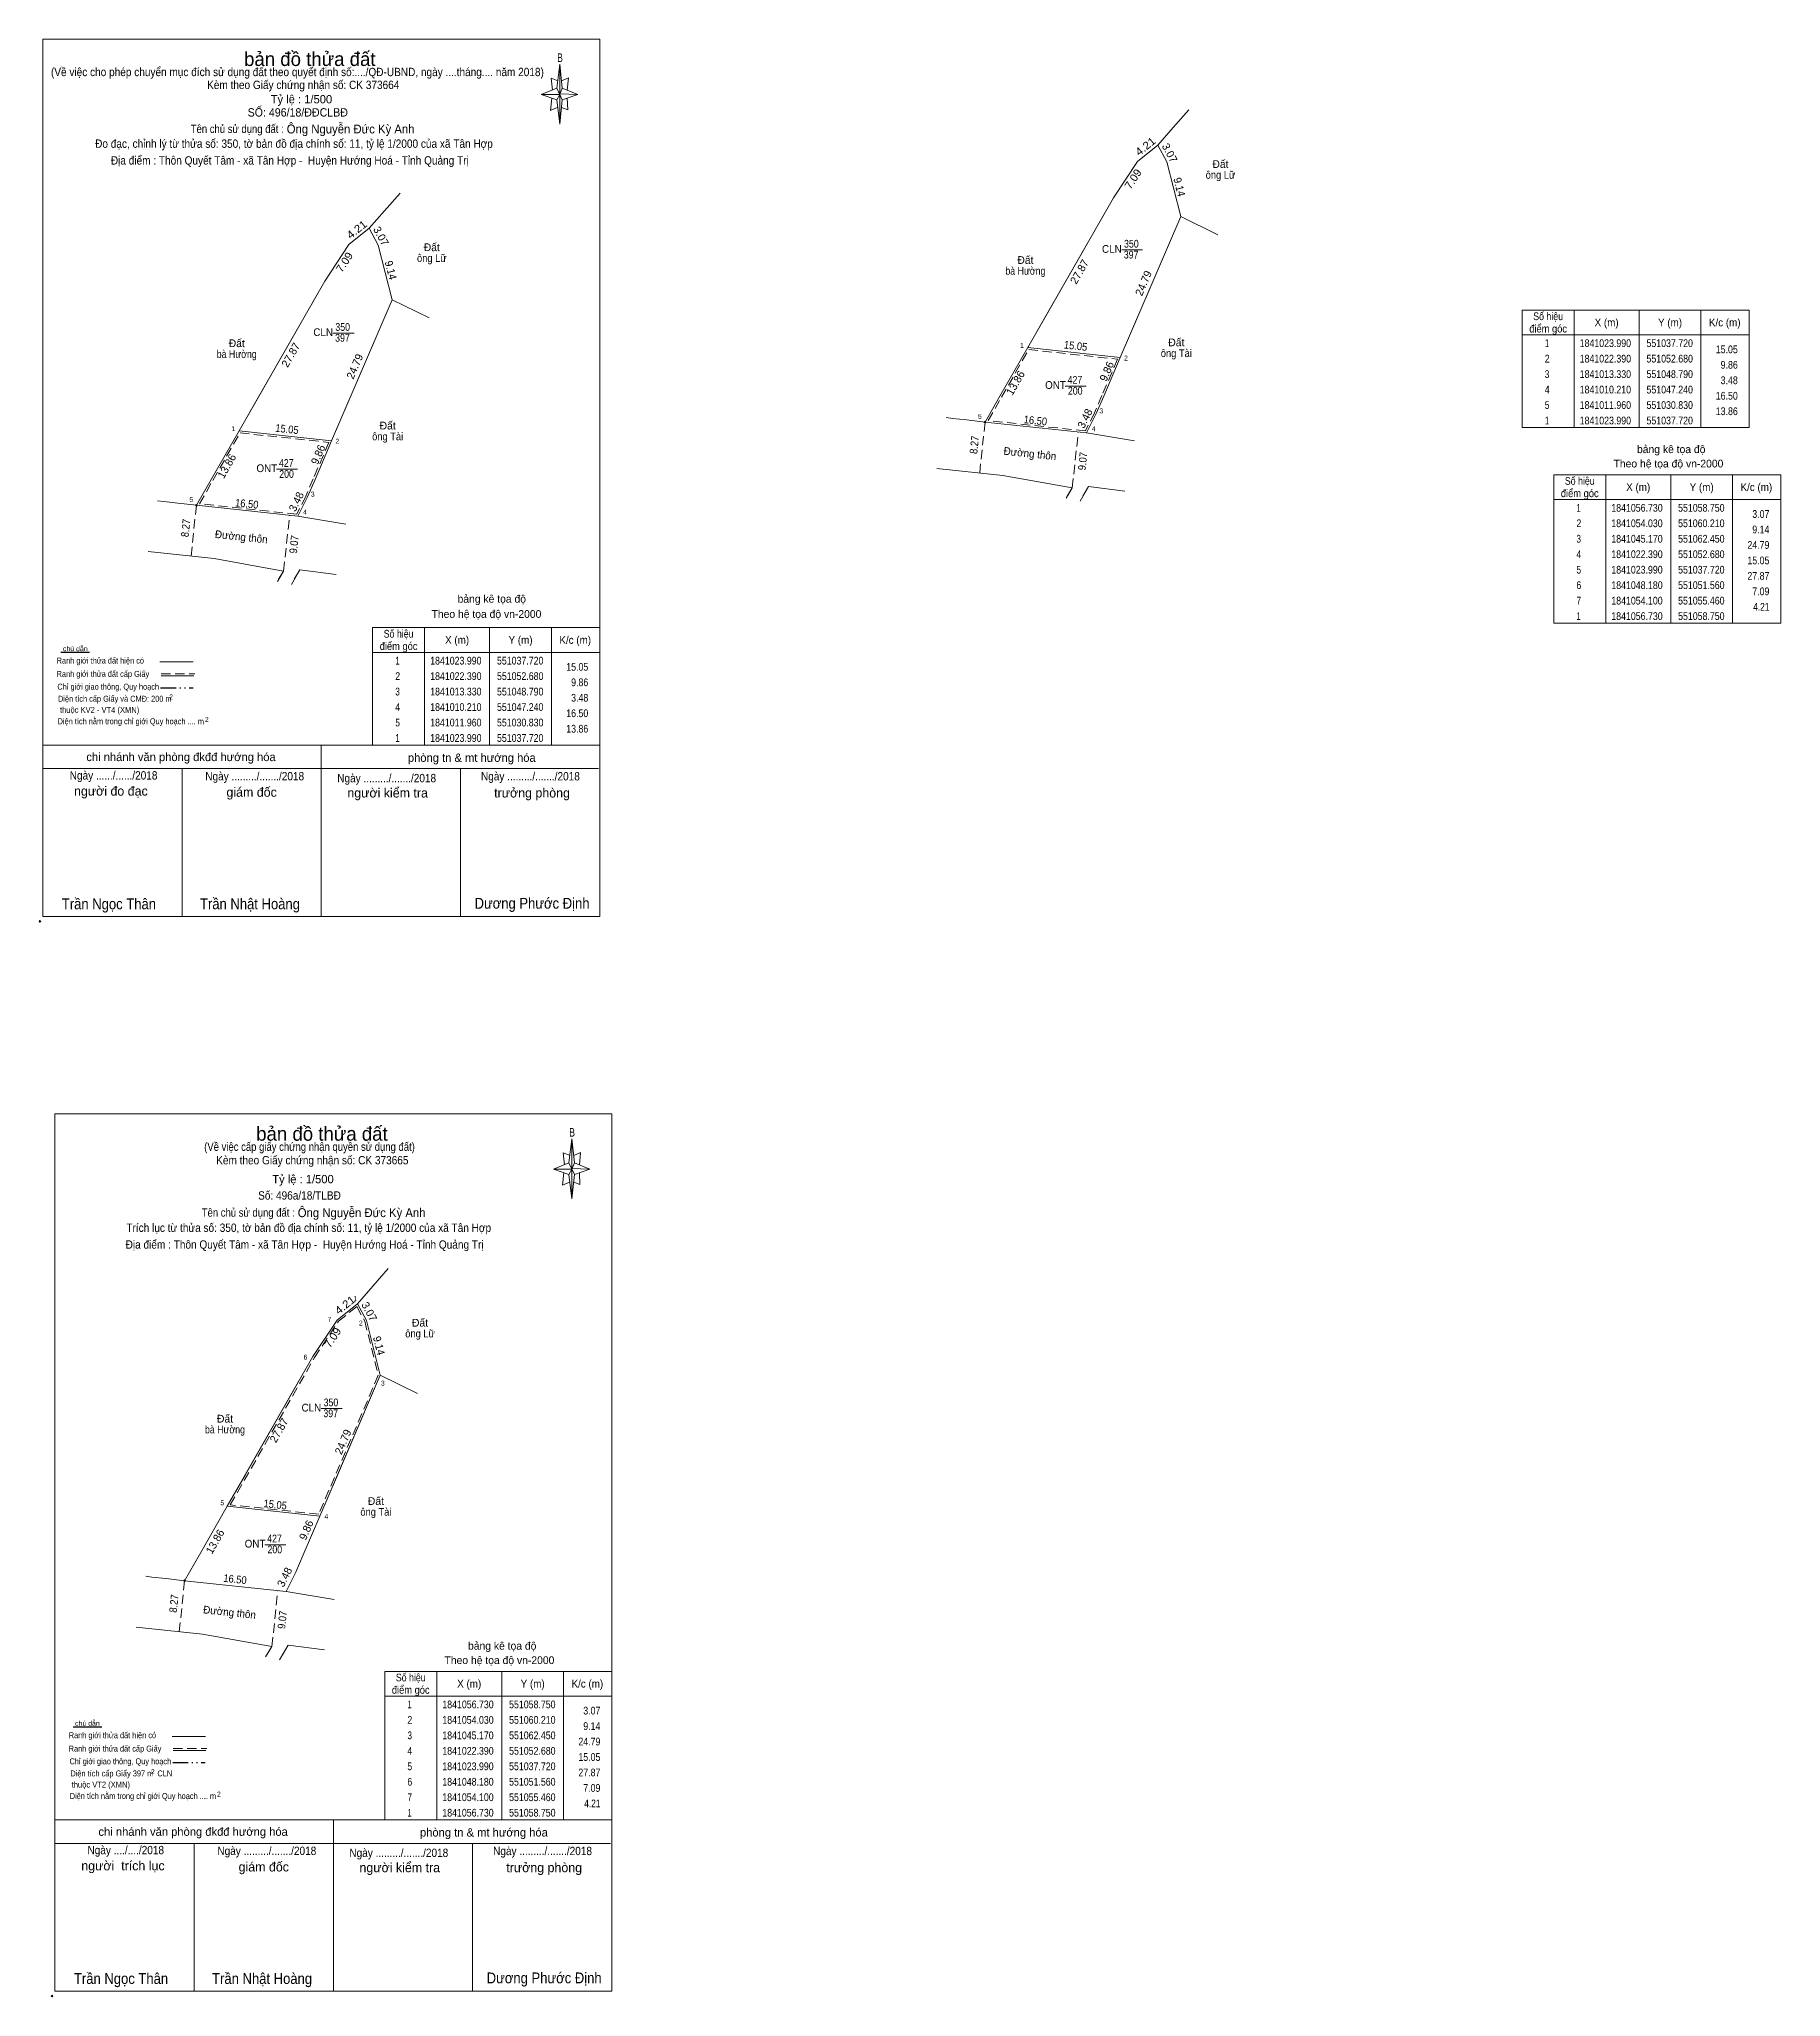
# Model space of a CAD drawing. Header units: metres. Extents: x 550268 to 551159, y 1840749 to 1841074.
# Drawn here: x 550878 to 551159.4, y 1840757.5 to 1841073.9 of the extents above; entities that cross this region are included whole.
import ezdxf
from ezdxf.enums import TextEntityAlignment as Align

# ---------------------------------------------------------------- set-up
doc = ezdxf.new("R2010")
doc.units = ezdxf.units.M
doc.header["$LTSCALE"] = 0.5
doc.header["$PDMODE"] = 32
doc.header["$PDSIZE"] = 0.25
doc.linetypes.add('DASH_DOUBLE_DOT', pattern=[9.2, 5, -1.2, 0.3, -1.2, 0.3, -1.2])
doc.linetypes.add('MEDIUM_DASHED', pattern=[4.5, 3, -1.5])
for name, color, linetype, lineweight in [('1', 7, 'Continuous', 13), ('10', 7, 'Continuous', 13), ('16', 7, 'Continuous', 25), ('23', 7, 'Continuous', 13), ('32', 7, 'Continuous', 13), ('5', 7, 'Continuous', 13), ('63', 7, 'Continuous', 13), ('7', 7, 'Continuous', 13)]:
    doc.layers.add(name, color=color, linetype=linetype, lineweight=lineweight)
doc.layers.add('34', color=7, linetype='Continuous')

msp = doc.modelspace()

# ---------------------------------------------------------------- texts
at = {"layer": '1'}
for s, width, p in [('CLN', 0.95, (551051.315, 1841039.32)), ('397', 0.85, (551054.435, 1841038.4)), ('350', 0.85, (551054.47, 1841040.16)), ('ONT', 0.95, (551042.21, 1841017.33)), ('427', 0.85, (551045.355, 1841018.17)), ('200', 0.85, (551045.4, 1841016.4))]:
    msp.add_text(s, height=1.25, dxfattribs=dict(at, width=width)).set_placement(p, align=Align.CENTER)
at = {"layer": '16', "width": 0.8}
for p in [(550899.28, 1840967.14), (550905.05, 1840963.51), (550896.33, 1840793.45), (550907.01, 1840789.82)]:
    msp.add_text('2', height=0.8, dxfattribs=at).set_placement(p, align=Align.CENTER)
at = {"layer": '34', "width": 0.95}
for p in [(550917.97, 1841058.61), (550919.75, 1840883.47)]:
    msp.add_text('Ông Nguyễn Đức Kỳ Anh', height=1.44, dxfattribs=at).set_placement(p)
at = {"layer": '5'}
for s, height, width, p in [('Tên chủ sử dụng đất :', 1.35, 0.85, (550909.965, 1841058.68)), ('Đo đạc, chỉnh lý từ thửa số: 350, tờ bản đồ địa chính số: 11, tỷ lệ 1/2000 của xã Tân Hợp', 1.35, 0.9, (550919.14, 1841056.29)), ('Địa điểm : Thôn Quyết Tâm - xã Tân Hợp -  Huyện Hướng Hoá - Tỉnh Quảng Trị ', 1.35, 0.9, (550918.695, 1841053.58)), ('chú dẫn', 0.7999, 1.05, (550883.8, 1840974.94)), ('Ranh giới thửa đất hiện có ', 0.96, 0.9, (550888.005, 1840972.94)), ('Ranh giới thửa đất cấp Giấy', 0.96, 0.9, (550888.26, 1840970.79)), ('Chỉ giới giao thông, Quy hoạch', 0.96, 0.9, (550889.12, 1840968.72)), ('Diện tích cấp Giấy và CMĐ: 200 m', 0.96, 0.9, (550890.18, 1840966.77)), ('thuộc KV2 - VT4 (XMN)', 0.96, 0.95, (550887.73, 1840964.97)), ('Diện tích nằm trong chỉ giới Quy hoạch .... m', 0.96, 0.9, (550892.765, 1840963.13)), ('Kèm theo Giấy chứng nhận số: CK 373665', 1.35, 0.9, (550922.105, 1840892)), ('Số: 496a/18/TLBĐ', 1.35, 0.9, (550920.03, 1840886.3)), ('Tên chủ sử dụng đất :', 1.35, 0.85, (550911.745, 1840883.54)), ('Trích lục từ thửa số: 350, tờ bản đồ địa chính số: 11, tỷ lệ 1/2000 của xã Tân Hợp', 1.35, 0.9, (550921.525, 1840881.08)), ('Địa điểm : Thôn Quyết Tâm - xã Tân Hợp -  Huyện Hướng Hoá - Tỉnh Quảng Trị ', 1.35, 0.9, (550921.085, 1840878.37)), ('chú dẫn', 0.7999, 1.05, (550885.76, 1840801.26)), ('Ranh giới thửa đất hiện có ', 0.96, 0.9, (550889.965, 1840799.26)), ('Ranh giới thửa đất cấp Giấy', 0.96, 0.9, (550890.22, 1840797.1)), ('Chỉ giới giao thông, Quy hoạch', 0.96, 0.9, (550891.08, 1840795.04)), ('Diện tích cấp Giấy 397 m  CLN', 0.96, 0.9, (550891.23, 1840793.08)), ('thuộc VT2 (XMN)', 0.96, 0.95, (550887.925, 1840791.28)), ('Diện tích nằm trong chỉ giới Quy hoạch .... m', 0.96, 0.9, (550894.725, 1840789.44))]:
    msp.add_text(s, height=height, dxfattribs=dict(at, width=width)).set_placement(p, align=Align.CENTER)
msp.add_text('Tỷ lệ : 1/500', height=1.35, dxfattribs=at).set_placement((550920.595, 1840888.94), align=Align.CENTER)
at = {"layer": '63'}
for s, rotation, width, p in [('4.21', 38.639, 1.1, (551057.1348, 1841056.0369)), ('7.09', 56.624, 1.05, (551055.2755, 1841050.9112)), ('9.14', 284.188, 0.95, (551061.6322, 1841049.8082)), ('15.05', 353.895, 0.9, (551045.4035, 1841023.6628)), ('16.50', 353.913, 0.9, (551038.9087, 1841011.6007)), ('8.27', 83.958, 0.9, (551029.7123, 1841008.2192)), ('Đường thôn', 353.913, 0.95, (551038.0237, 1841006.2516)), ('9.07', 83.925, 0.9, (551047.2231, 1841005.5789))]:
    msp.add_text(s, height=1.25, rotation=rotation, dxfattribs=dict(at, width=width)).set_placement(p, align=Align.CENTER)
for s, rotation, p in [('3.07', 298.402, (551060.118, 1841055.1673)), ('27.87', 60.225, (551046.6168, 1841035.9546)), ('24.79', 66.786, (551057.0064, 1841034.1637)), ('13.86', 60.199, (551036.2893, 1841017.9844)), ('9.86', 66.763, (551051.0684, 1841019.9134)), ('3.48', 63.582, (551047.5411, 1841012.2719))]:
    msp.add_text(s, height=1.25, rotation=rotation, dxfattribs=at).set_placement(p, align=Align.CENTER)
for s, width, p in [('ông Lữ', 0.9, (551068.87, 1841051.29)), ('bà Hường', 0.85, (551037.345, 1841035.78)), ('Số hiệu', 0.85, (551121.83, 1841028.44)), ('điểm góc', 0.9, (551121.83, 1841026.44)), ('X (m)', 0.95, (551131.28, 1841027.44)), ('Y (m)', 0.95, (551141.535, 1841027.44)), ('K/c (m)', 0.95, (551150.375, 1841027.44)), ('ông Tài', 0.9, (551061.74, 1841022.47)), (' 1', 0.75, (551121.48, 1841024.09)), ('1841023.990', 0.85, (551131.08, 1841024.09)), ('551037.720', 0.85, (551141.48, 1841024.09)), (' 3', 0.8, (551121.475, 1841019.09)), (' 2', 0.85, (551121.485, 1841021.59)), ('1841022.390', 0.85, (551131.08, 1841021.59)), ('1841013.330', 0.85, (551131.08, 1841019.09)), ('551052.680', 0.85, (551141.48, 1841021.59)), ('551048.790', 0.85, (551141.48, 1841019.09)), (' 4', 0.85, (551121.48, 1841016.59)), ('1841010.210', 0.85, (551131.08, 1841016.59)), ('551047.240', 0.85, (551141.48, 1841016.59)), (' 5', 0.8, (551121.485, 1841014.09)), ('1841011.960', 0.85, (551131.08, 1841014.09)), ('551030.830', 0.85, (551141.48, 1841014.09)), (' 1', 0.75, (551121.48, 1841011.59)), ('1841023.990', 0.85, (551131.08, 1841011.59)), ('551037.720', 0.85, (551141.48, 1841011.59)), ('điểm góc', 0.9, (551126.94, 1840999.83)), ('Số hiệu', 0.85, (551126.94, 1841001.83)), ('X (m)', 0.95, (551136.39, 1841000.83)), ('Y (m)', 0.95, (551146.645, 1841000.83)), ('K/c (m)', 0.95, (551155.485, 1841000.83)), (' 1', 0.75, (551126.59, 1840997.48)), ('1841056.730', 0.85, (551136.19, 1840997.48)), ('551058.750', 0.85, (551146.59, 1840997.48)), (' 2', 0.85, (551126.595, 1840994.98)), ('1841054.030', 0.85, (551136.19, 1840994.98)), ('551060.210', 0.85, (551146.59, 1840994.98)), (' 3', 0.8, (551126.585, 1840992.48)), ('1841045.170', 0.85, (551136.19, 1840992.48)), ('551062.450', 0.85, (551146.59, 1840992.48)), (' 4', 0.85, (551126.59, 1840989.98)), (' 5', 0.8, (551126.595, 1840987.48)), ('1841022.390', 0.85, (551136.19, 1840989.98)), ('1841023.990', 0.85, (551136.19, 1840987.48)), ('551052.680', 0.85, (551146.59, 1840989.98)), ('551037.720', 0.85, (551146.59, 1840987.48)), (' 6', 0.85, (551126.595, 1840984.98)), ('1841048.180', 0.85, (551136.19, 1840984.98)), ('551051.560', 0.85, (551146.59, 1840984.98)), (' 7', 0.8, (551126.595, 1840982.48)), ('1841054.100', 0.85, (551136.19, 1840982.48)), ('551055.460', 0.85, (551146.59, 1840982.48)), (' 1', 0.75, (551126.59, 1840979.98)), ('1841056.730', 0.85, (551136.19, 1840979.98)), ('551058.750', 0.85, (551146.59, 1840979.98)), ('điểm góc', 0.9, (550936.05, 1840975.13)), ('Số hiệu', 0.85, (550936.05, 1840977.13)), ('X (m)', 0.95, (550945.5, 1840976.13)), ('Y (m)', 0.95, (550955.755, 1840976.13)), ('K/c (m)', 0.95, (550964.595, 1840976.13)), (' 1', 0.75, (550935.7, 1840972.78)), ('1841023.990', 0.85, (550945.3, 1840972.78)), ('551037.720', 0.85, (550955.7, 1840972.78)), (' 2', 0.85, (550935.705, 1840970.28)), ('1841022.390', 0.85, (550945.3, 1840970.28)), ('551052.680', 0.85, (550955.7, 1840970.28)), (' 4', 0.85, (550935.7, 1840965.28)), (' 3', 0.8, (550935.695, 1840967.78)), ('1841013.330', 0.85, (550945.3, 1840967.78)), ('1841010.210', 0.85, (550945.3, 1840965.28)), ('551048.790', 0.85, (550955.7, 1840967.78)), ('551047.240', 0.85, (550955.7, 1840965.28)), (' 5', 0.8, (550935.705, 1840962.78)), ('1841011.960', 0.85, (550945.3, 1840962.78)), ('551030.830', 0.85, (550955.7, 1840962.78)), (' 1', 0.75, (550935.7, 1840960.28)), ('1841023.990', 0.85, (550945.3, 1840960.28)), ('551037.720', 0.85, (550955.7, 1840960.28)), ('Số hiệu', 0.85, (550938.01, 1840808.44)), ('X (m)', 0.95, (550947.46, 1840807.44)), ('Y (m)', 0.95, (550957.715, 1840807.44)), ('K/c (m)', 0.95, (550966.555, 1840807.44)), ('điểm góc', 0.9, (550938.01, 1840806.44)), (' 1', 0.75, (550937.66, 1840804.09)), ('1841056.730', 0.85, (550947.26, 1840804.09)), ('551058.750', 0.85, (550957.66, 1840804.09)), (' 2', 0.85, (550937.665, 1840801.59)), ('1841054.030', 0.85, (550947.26, 1840801.59)), ('551060.210', 0.85, (550957.66, 1840801.59)), (' 3', 0.8, (550937.655, 1840799.09)), ('1841045.170', 0.85, (550947.26, 1840799.09)), ('551062.450', 0.85, (550957.66, 1840799.09)), (' 4', 0.85, (550937.66, 1840796.59)), ('1841022.390', 0.85, (550947.26, 1840796.59)), ('551052.680', 0.85, (550957.66, 1840796.59)), (' 5', 0.8, (550937.665, 1840794.09)), (' 6', 0.85, (550937.665, 1840791.59)), ('1841023.990', 0.85, (550947.26, 1840794.09)), ('1841048.180', 0.85, (550947.26, 1840791.59)), ('551037.720', 0.85, (550957.66, 1840794.09)), ('551051.560', 0.85, (550957.66, 1840791.59)), (' 7', 0.8, (550937.665, 1840789.09)), ('1841054.100', 0.85, (550947.26, 1840789.09)), ('551055.460', 0.85, (550957.66, 1840789.09)), (' 1', 0.75, (550937.66, 1840786.59)), ('1841056.730', 0.85, (550947.26, 1840786.59)), ('551058.750', 0.85, (550957.66, 1840786.59))]:
    msp.add_text(s, height=1.25, dxfattribs=dict(at, width=width)).set_placement(p, align=Align.CENTER)
for p in [(551068.87, 1841053.04), (551037.35, 1841037.53), (551061.74, 1841024.22)]:
    msp.add_text('Đất', height=1.25, dxfattribs=at).set_placement(p, align=Align.CENTER)
for s, height, width, p in [(' 1', 0.8, 0.9, (551037.1, 1841023.95)), ('15.05', 1.25, 0.85, (551152.48, 1841023.09)), (' 2', 0.8, 0.9, (551053.91, 1841021.91)), ('9.86', 1.25, 0.85, (551152.48, 1841020.59)), ('3.48', 1.25, 0.85, (551152.48, 1841018.09)), (' 3', 0.8, 0.95, (551049.93, 1841013.37)), ('16.50', 1.25, 0.85, (551152.48, 1841015.59)), ('13.86', 1.25, 0.85, (551152.48, 1841013.09)), (' 5', 0.8, 0.9, (551030.3, 1841012.49)), (' 4', 0.8, 0.95, (551048.69, 1841010.48)), ('3.07', 1.25, 0.85, (551157.59, 1840996.48)), ('9.14', 1.25, 0.85, (551157.59, 1840993.98)), ('24.79', 1.25, 0.85, (551157.59, 1840991.48)), ('15.05', 1.25, 0.85, (551157.59, 1840988.98)), ('27.87', 1.25, 0.85, (551157.59, 1840986.48)), ('7.09', 1.25, 0.85, (551157.59, 1840983.98)), ('4.21', 1.25, 0.8, (551157.59, 1840981.48)), ('15.05', 1.25, 0.85, (550966.7, 1840971.78)), ('9.86', 1.25, 0.85, (550966.7, 1840969.28)), ('3.48', 1.25, 0.85, (550966.7, 1840966.78)), ('16.50', 1.25, 0.85, (550966.7, 1840964.28)), ('13.86', 1.25, 0.85, (550966.7, 1840961.78)), ('3.07', 1.25, 0.85, (550968.66, 1840803.09)), ('24.79', 1.25, 0.85, (550968.66, 1840798.09)), ('9.14', 1.25, 0.85, (550968.66, 1840800.59)), ('15.05', 1.25, 0.85, (550968.66, 1840795.59)), ('27.87', 1.25, 0.85, (550968.66, 1840793.09)), ('7.09', 1.25, 0.85, (550968.66, 1840790.59)), ('4.21', 1.25, 0.8, (550968.66, 1840788.09))]:
    msp.add_text(s, height=height, dxfattribs=dict(at, width=width)).set_placement(p, align=Align.RIGHT)
at = {"layer": '7'}
for s, height, p in [('bản đồ thửa đất', 2.25, (550921.695, 1841069.51)), ('Tỷ lệ : 1/500', 1.35, (550920.345, 1841063.47)), ('Đất', 1.25, (550941.41, 1841039.59)), ('Đất', 1.25, (550909.89, 1841024.08)), ('Đất', 1.25, (550934.28, 1841010.77)), ('bảng kê tọa độ', 1.25, (551141.725, 1841006.95)), ('Theo hệ tọa độ vn-2000', 1.25, (551141.275, 1841004.63)), ('bảng kê tọa độ', 1.25, (550951.105, 1840982.77)), ('Theo hệ tọa độ vn-2000', 1.25, (550950.245, 1840980.32)), ('chi nhánh văn phòng đkđđ hướng hóa', 1.35, (550900.88, 1840957.17)), ('phòng tn & mt hướng hóa', 1.35, (550947.875, 1840957.05)), ('người đo đạc', 1.5, (550889.545, 1840951.59)), ('giám đốc', 1.5, (550912.295, 1840951.41)), ('người kiểm tra', 1.5, (550934.275, 1840951.29)), ('trưởng phòng', 1.5, (550957.615, 1840951.29)), ('bản đồ thửa đất', 2.25, (550923.655, 1840895.82)), ('Đất', 1.25, (550939.51, 1840865.78)), ('Đất', 1.25, (550907.99, 1840850.27)), ('Đất', 1.25, (550932.38, 1840836.96)), ('bảng kê tọa độ', 1.25, (550952.795, 1840813.56)), ('Theo hệ tọa độ vn-2000', 1.25, (550952.345, 1840811.24)), ('chi nhánh văn phòng đkđđ hướng hóa', 1.35, (550902.84, 1840783.48)), ('phòng tn & mt hướng hóa', 1.35, (550949.835, 1840783.36)), ('người  trích lục', 1.5, (550891.5, 1840777.9)), ('giám đốc', 1.5, (550914.255, 1840777.72)), ('người kiểm tra', 1.5, (550936.235, 1840777.6)), ('trưởng phòng', 1.5, (550959.575, 1840777.6))]:
    msp.add_text(s, height=height, dxfattribs=at).set_placement(p, align=Align.CENTER)
for s, height, width, p in [('B', 1.378, 0.75, (550962.135, 1841070.17)), ('(Về việc cho phép chuyển mục đích sử dụng đất theo quyết định số:..../QĐ-UBND, ngày ....tháng.... năm 2018)', 1.35, 0.9, (550919.695, 1841067.87)), ('Kèm theo Giấy chứng nhận số: CK 373664', 1.35, 0.9, (550920.635, 1841065.79)), ('SỐ: 496/18/ĐĐCLBĐ', 1.35, 0.95, (550919.755, 1841061.34)), ('ông Lữ', 1.25, 0.9, (550941.41, 1841037.84)), ('CLN', 1.25, 0.95, (550923.855, 1841025.87)), ('350', 1.25, 0.85, (550927.01, 1841026.71)), ('bà Hường', 1.25, 0.85, (550909.885, 1841022.33)), ('397', 1.25, 0.85, (550926.975, 1841024.95)), ('ông Tài', 1.25, 0.9, (550934.28, 1841009.02)), ('ONT', 1.25, 0.95, (550914.75, 1841003.88)), ('427', 1.25, 0.85, (550917.895, 1841004.72)), ('200', 1.25, 0.85, (550917.94, 1841002.95)), ('Ngày ....../....../2018', 1.35, 0.9, (550889.985, 1840954.19)), ('Ngày ........./......./2018', 1.35, 0.9, (550912.79, 1840954.06)), ('Ngày ........./......./2018', 1.35, 0.9, (550934.12, 1840953.75)), ('Ngày ........./......./2018', 1.35, 0.9, (550957.35, 1840954.05)), ('Trần Ngọc Thân', 1.75, 0.9, (550889.23, 1840933.22)), ('Trần Nhật Hoàng', 1.75, 0.9, (550912.025, 1840933.23)), ('Dương Phước Định', 1.75, 0.9, (550957.615, 1840933.32)), ('B', 1.378, 0.75, (550964.095, 1840896.48)), ('(Về việc cấp giấy chứng nhận quyền sử dụng đất)', 1.35, 0.85, (550921.65, 1840894.18)), ('ông Lữ', 1.25, 0.9, (550939.51, 1840864.03)), ('CLN', 1.25, 0.95, (550921.955, 1840852.06)), ('350', 1.25, 0.85, (550925.11, 1840852.9)), ('bà Hường', 1.25, 0.85, (550907.985, 1840848.52)), ('397', 1.25, 0.85, (550925.075, 1840851.14)), ('ông Tài', 1.25, 0.9, (550932.38, 1840835.21)), ('ONT', 1.25, 0.95, (550912.85, 1840830.07)), ('427', 1.25, 0.85, (550915.995, 1840830.91)), ('200', 1.25, 0.85, (550916.04, 1840829.14)), ('Ngày ..../..../2018', 1.35, 0.9, (550891.95, 1840780.5)), ('Ngày ........./......./2018', 1.35, 0.9, (550914.75, 1840780.38)), ('Ngày ........./......./2018', 1.35, 0.9, (550936.08, 1840780.06)), ('Ngày ........./......./2018', 1.35, 0.9, (550959.31, 1840780.36)), ('Trần Ngọc Thân', 1.75, 0.9, (550891.19, 1840759.54)), ('Trần Nhật Hoàng', 1.75, 0.9, (550913.985, 1840759.54)), ('Dương Phước Định', 1.75, 0.9, (550959.575, 1840759.64))]:
    msp.add_text(s, height=height, dxfattribs=dict(at, width=width)).set_placement(p, align=Align.CENTER)
for s, rotation, width, p in [('4.21', 38.639, 1.1, (550929.6748, 1841042.5869)), ('7.09', 56.624, 1.05, (550927.8155, 1841037.4612)), ('9.14', 284.188, 0.95, (550934.1722, 1841036.3582)), ('15.05', 353.895, 0.9, (550917.9435, 1841010.2128)), ('16.50', 353.913, 0.9, (550911.4487, 1840998.1507)), ('8.27', 83.958, 0.9, (550902.2523, 1840994.7692)), ('Đường thôn', 353.913, 0.95, (550910.5637, 1840992.8016)), ('9.07', 83.925, 0.9, (550919.7631, 1840992.1289)), ('4.21', 38.639, 1.1, (550927.7748, 1840868.7769)), ('7.09', 56.624, 1.05, (550925.9155, 1840863.6512)), ('9.14', 284.188, 0.95, (550932.2722, 1840862.5482)), ('15.05', 353.895, 0.9, (550916.0435, 1840836.4028)), ('16.50', 353.913, 0.9, (550909.5487, 1840824.3407)), ('8.27', 83.958, 0.9, (550900.3523, 1840820.9592)), ('Đường thôn', 353.913, 0.95, (550908.6637, 1840818.9916)), ('9.07', 83.925, 0.9, (550917.8631, 1840818.3189))]:
    msp.add_text(s, height=1.25, rotation=rotation, dxfattribs=dict(at, width=width)).set_placement(p, align=Align.CENTER)
for s, rotation, p in [('3.07', 298.402, (550932.658, 1841041.7173)), ('27.87', 60.225, (550919.1568, 1841022.5046)), ('24.79', 66.786, (550929.5464, 1841020.7137)), ('9.86', 66.763, (550923.6084, 1841006.4634)), ('13.86', 60.199, (550908.8293, 1841004.5344)), ('3.48', 63.582, (550920.0811, 1840998.8219)), ('3.07', 298.402, (550930.758, 1840867.9073)), ('27.87', 60.225, (550917.2568, 1840848.6946)), ('24.79', 66.786, (550927.6464, 1840846.9037)), ('9.86', 66.763, (550921.7084, 1840832.6534)), ('13.86', 60.199, (550906.9293, 1840830.7244)), ('3.48', 63.582, (550918.1811, 1840825.0119))]:
    msp.add_text(s, height=1.25, rotation=rotation, dxfattribs=at).set_placement(p, align=Align.CENTER)
for s, width, p in [(' 1', 0.9, (550909.64, 1841010.5)), (' 2', 0.9, (550926.45, 1841008.46)), (' 5', 0.9, (550902.84, 1840999.04)), (' 3', 0.95, (550922.47, 1840999.92)), (' 4', 0.95, (550921.23, 1840997.03)), (' 1', 0.9, (550929.34, 1840869.9)), ('7', 0.9, (550925.2, 1840866.55)), (' 2', 0.9, (550930.24, 1840865.94)), ('6', 0.9, (550921.3, 1840860.44)), (' 3', 0.95, (550933.8, 1840856.24)), (' 5', 0.9, (550907.86, 1840836.9)), (' 4', 0.95, (550924.68, 1840834.69))]:
    msp.add_text(s, height=0.8, dxfattribs=dict(at, width=width)).set_placement(p, align=Align.RIGHT)

# ---------------------------------------------------------------- linework, layer by layer
at = {"layer": '1'}
msp.add_lwpolyline([(551058.75, 1841056.73), (551060.21, 1841054.03), (551062.45, 1841045.17), (551052.68, 1841022.39), (551037.72, 1841023.99), (551051.56, 1841048.18), (551055.46, 1841054.1)], close=True, dxfattribs=at)
for points in [[(551033.22, 1841016.14), (551037.72, 1841023.99), (551052.68, 1841022.39), (551050, 1841016.14)], [(551050, 1841016.14), (551048.79, 1841013.33), (551047.24, 1841010.21), (551030.83, 1841011.96), (551033.22, 1841016.14)]]:
    msp.add_lwpolyline(points, dxfattribs=at)
at = {"layer": '1', "linetype": 'MEDIUM_DASHED'}
for points in [[(551033.48, 1841015.99), (551037.88, 1841023.67), (551052.24, 1841022.13), (551049.72, 1841016.26)], [(551049.72, 1841016.26), (551048.52, 1841013.46), (551047.06, 1841010.53), (551031.32, 1841012.21), (551033.48, 1841015.99)]]:
    msp.add_lwpolyline(points, dxfattribs=at)
at = {"layer": '10'}
for p, q in [((551061.24, 1841059.58), (551063.74, 1841062.43)), ((551058.75, 1841056.73), (551061.24, 1841059.58)), ((551068.47, 1841042.24), (551062.45, 1841045.17)), ((551037.72, 1841023.99), (551040.59, 1841029)), ((551052.68, 1841022.39), (551037.72, 1841023.99)), ((551052.68, 1841022.39), (551050, 1841016.14)), ((551050, 1841016.14), (551048.79, 1841013.33)), ((551025.54, 1841012.56), (551024.53, 1841012.68)), ((551027.84, 1841012.3), (551025.54, 1841012.56)), ((551030.83, 1841011.96), (551027.84, 1841012.3)), ((551047.24, 1841010.21), (551030.83, 1841011.96)), ((551047.24, 1841010.21), (551054.99, 1841008.91)), ((551023.02, 1841004.47), (551033.7, 1841003.35))]:
    msp.add_line(p, q, dxfattribs=at)
for points in [[(551040.59, 1841029), (551051.56, 1841048.18), (551055.46, 1841054.1), (551058.75, 1841056.73)], [(551058.75, 1841056.73), (551060.21, 1841054.03), (551062.45, 1841045.17)], [(551062.45, 1841045.17), (551055.51, 1841029), (551052.68, 1841022.39)], [(551030.83, 1841011.96), (551033.22, 1841016.14), (551037.72, 1841023.99)], [(551043.91, 1840999.66), (551044.93, 1841001.33), (551033.7, 1841003.35)], [(551046.18, 1840999.19), (551047.55, 1841001.54), (551053.44, 1841000.78)]]:
    msp.add_lwpolyline(points, dxfattribs=at)
at = {"layer": '16'}
for p, q in [((550886.1, 1840974.7), (550881.48, 1840974.7)), ((550888.06, 1840801.02), (550883.44, 1840801.02))]:
    msp.add_line(p, q, dxfattribs=at)
at = {"layer": '23'}
for p, q in [((551025.54, 1841012.56), (551024.53, 1841012.68)), ((551027.84, 1841012.3), (551025.54, 1841012.56)), ((551030.83, 1841011.96), (551027.84, 1841012.3)), ((551023.02, 1841004.47), (551033.7, 1841003.35))]:
    msp.add_line(p, q, dxfattribs=at)
for points in [[(551044.12, 1841000), (551044.93, 1841001.33), (551033.7, 1841003.35)], [(551046.65, 1841000), (551047.55, 1841001.54), (551053.44, 1841000.78)]]:
    msp.add_lwpolyline(points, dxfattribs=at)
at = {"layer": '32'}
msp.add_line((551047.24, 1841010.21), (551048.79, 1841013.33), dxfattribs=at)
msp.add_point((551030.83, 1841011.96), dxfattribs=at)
at = {"layer": '5'}
for p, q in [((550897.48, 1840973.21), (550902.86, 1840973.21)), ((550897.68, 1840970.97), (550902.95, 1840970.97)), ((550899.44, 1840799.52), (550904.82, 1840799.52)), ((550899.64, 1840797.28), (550904.91, 1840797.28))]:
    msp.add_line(p, q, dxfattribs=at)
at = {"layer": '5', "linetype": 'MEDIUM_DASHED'}
for p, q in [((550897.68, 1840971.29), (550903.12, 1840971.29)), ((550899.64, 1840797.6), (550905.08, 1840797.6))]:
    msp.add_line(p, q, dxfattribs=at)
at = {"layer": '5', "linetype": 'DASH_DOUBLE_DOT', "lineweight": 25}
for p, q in [((550897.58, 1840969), (550902.82, 1840969)), ((550899.54, 1840795.32), (550904.78, 1840795.32))]:
    msp.add_line(p, q, dxfattribs=at)
at = {"layer": '63'}
for p, q in [((551052.91, 1841039.78), (551056.3, 1841039.78)), ((551126.03, 1841030.06), (551126.03, 1841011.06)), ((551136.53, 1841030.06), (551136.53, 1841011.06)), ((551146.53, 1841030.06), (551146.53, 1841011.06)), ((551117.63, 1841026.06), (551154.33, 1841026.06)), ((551043.8, 1841017.79), (551047.19, 1841017.79)), ((551131.14, 1841003.45), (551131.14, 1840979.45)), ((551141.64, 1841003.45), (551141.64, 1840979.45)), ((551151.64, 1841003.45), (551151.64, 1840979.45)), ((551122.74, 1840999.45), (551159.44, 1840999.45)), ((550940.25, 1840978.75), (550940.25, 1840959.75)), ((550950.75, 1840978.75), (550950.75, 1840959.75)), ((550960.75, 1840978.75), (550960.75, 1840959.75)), ((550931.85, 1840974.75), (550968.55, 1840974.75)), ((550942.21, 1840810.06), (550942.21, 1840786.06)), ((550952.71, 1840810.06), (550952.71, 1840786.06)), ((550962.71, 1840810.06), (550962.71, 1840786.06)), ((550933.81, 1840806.06), (550970.51, 1840806.06))]:
    msp.add_line(p, q, dxfattribs=at)
at = {"layer": '63', "linetype": 'MEDIUM_DASHED'}
for p, q in [((551029.96, 1841003.74), (551030.83, 1841011.96)), ((551044.93, 1841001.33), (551045.89, 1841010.35))]:
    msp.add_line(p, q, dxfattribs=at)
at = {"layer": '63'}
for points in [[(551117.63, 1841030.06), (551154.33, 1841030.06), (551154.33, 1841011.06), (551117.63, 1841011.06)], [(551122.74, 1841003.45), (551159.44, 1841003.45), (551159.44, 1840979.45), (551122.74, 1840979.45)], [(550931.85, 1840978.75), (550968.55, 1840978.75), (550968.55, 1840959.75), (550931.85, 1840959.75)], [(550933.81, 1840810.06), (550970.51, 1840810.06), (550970.51, 1840786.06), (550933.81, 1840786.06)]]:
    msp.add_lwpolyline(points, close=True, dxfattribs=at)
at = {"layer": '7'}
for p, q in [((550961.6, 1841065.92), (550962.1, 1841069.82)), ((550961.6, 1841064.02), (550959.1, 1841064.92)), ((550962.5, 1841065.92), (550965, 1841064.92)), ((550962.5, 1841064.02), (550962.1, 1841060.12)), ((550963.4, 1841062.42), (550962.4, 1841062.82)), ((550963.3, 1841064.32), (550963.4, 1841062.42)), ((550933.78, 1841046.13), (550936.28, 1841048.98)), ((550931.29, 1841043.28), (550933.78, 1841046.13)), ((550941.01, 1841028.79), (550934.99, 1841031.72)), ((550925.45, 1841026.33), (550928.84, 1841026.33)), ((550910.26, 1841010.54), (550913.13, 1841015.55)), ((550925.22, 1841008.94), (550910.26, 1841010.54)), ((550925.22, 1841008.94), (550922.54, 1841002.69)), ((550916.34, 1841004.34), (550919.73, 1841004.34)), ((550922.54, 1841002.69), (550921.33, 1840999.88)), ((550898.08, 1840999.11), (550897.07, 1840999.23)), ((550898.08, 1840999.11), (550897.07, 1840999.23)), ((550900.38, 1840998.85), (550898.08, 1840999.11)), ((550903.37, 1840998.51), (550900.38, 1840998.85)), ((550919.78, 1840996.76), (550903.37, 1840998.51)), ((550919.78, 1840996.76), (550921.33, 1840999.88)), ((550919.78, 1840996.76), (550927.53, 1840995.46)), ((550895.56, 1840991.02), (550906.24, 1840989.9)), ((550895.56, 1840991.02), (550906.24, 1840989.9)), ((550878.55, 1840959.75), (550968.55, 1840959.75)), ((550878.55, 1840959.75), (550968.55, 1840959.75)), ((550878.55, 1840959.75), (550968.55, 1840959.75)), ((550923.55, 1840932.05), (550923.55, 1840959.75)), ((550878.55, 1840955.95), (550968.35, 1840955.95)), ((550901.05, 1840932.05), (550901.05, 1840955.95)), ((550946.05, 1840932.05), (550946.05, 1840955.95)), ((550968.55, 1840932.05), (550878.55, 1840932.05)), ((550963.56, 1840892.24), (550964.06, 1840896.14)), ((550963.56, 1840890.34), (550961.06, 1840891.24)), ((550964.46, 1840892.24), (550966.96, 1840891.24)), ((550965.26, 1840890.64), (550965.36, 1840888.74)), ((550964.46, 1840890.34), (550964.06, 1840886.44)), ((550965.36, 1840888.74), (550964.36, 1840889.14)), ((550931.88, 1840872.32), (550934.38, 1840875.17)), ((550929.39, 1840869.47), (550931.88, 1840872.32)), ((550939.11, 1840854.98), (550933.09, 1840857.91)), ((550923.55, 1840852.52), (550926.94, 1840852.52)), ((550908.36, 1840836.73), (550911.23, 1840841.74)), ((550923.32, 1840835.13), (550908.36, 1840836.73)), ((550923.32, 1840835.13), (550920.64, 1840828.88)), ((550914.44, 1840830.53), (550917.83, 1840830.53)), ((550920.64, 1840828.88), (550919.43, 1840826.07)), ((550896.18, 1840825.3), (550895.17, 1840825.42)), ((550896.18, 1840825.3), (550895.17, 1840825.42)), ((550898.48, 1840825.04), (550896.18, 1840825.3)), ((550901.47, 1840824.7), (550898.48, 1840825.04)), ((550917.88, 1840822.95), (550901.47, 1840824.7)), ((550917.88, 1840822.95), (550919.43, 1840826.07)), ((550917.88, 1840822.95), (550925.63, 1840821.65)), ((550893.66, 1840817.21), (550904.34, 1840816.09)), ((550893.66, 1840817.21), (550904.34, 1840816.09)), ((550880.51, 1840786.06), (550970.51, 1840786.06)), ((550880.51, 1840786.06), (550970.51, 1840786.06)), ((550880.51, 1840786.06), (550970.51, 1840786.06)), ((550925.51, 1840758.36), (550925.51, 1840786.06)), ((550880.51, 1840782.26), (550970.31, 1840782.26)), ((550903.01, 1840758.36), (550903.01, 1840782.26)), ((550948.01, 1840758.36), (550948.01, 1840782.26)), ((550970.51, 1840758.36), (550880.51, 1840758.36))]:
    msp.add_line(p, q, dxfattribs=at)
at = {"layer": '7', "linetype": 'MEDIUM_DASHED'}
for p, q in [((550902.5, 1840990.29), (550903.37, 1840998.51)), ((550917.47, 1840987.88), (550918.43, 1840996.9)), ((550900.6, 1840816.48), (550901.47, 1840824.7)), ((550915.57, 1840814.07), (550916.53, 1840823.09))]:
    msp.add_line(p, q, dxfattribs=at)
at = {"layer": '7'}
for points in [[(550878.55, 1841073.85), (550968.55, 1841073.85), (550968.55, 1840932.05), (550878.55, 1840932.05)], [(550962.1, 1841069.82), (550962.5, 1841065.92), (550962.1, 1841064.92)], [(550962.1, 1841064.92), (550959.1, 1841064.92), (550961.6, 1841065.92), (550962.5, 1841064.02), (550965, 1841064.92), (550962.1, 1841065.02)], [(550962.1, 1841064.92), (550962.1, 1841060.12), (550961.6, 1841064.02)], [(550931.29, 1841043.28), (550932.75, 1841040.58), (550934.99, 1841031.72), (550925.22, 1841008.94), (550910.26, 1841010.54), (550924.1, 1841034.73), (550928, 1841040.65)], [(550880.51, 1840900.16), (550970.51, 1840900.16), (550970.51, 1840758.36), (550880.51, 1840758.36)], [(550964.06, 1840896.14), (550964.46, 1840892.24), (550964.06, 1840891.24)], [(550964.06, 1840891.24), (550961.06, 1840891.24), (550963.56, 1840892.24), (550964.46, 1840890.34), (550966.96, 1840891.24), (550964.06, 1840891.34)], [(550964.06, 1840891.24), (550964.06, 1840886.44), (550963.56, 1840890.34)], [(550929.39, 1840869.47), (550930.85, 1840866.77), (550933.09, 1840857.91), (550923.32, 1840835.13), (550908.36, 1840836.73), (550922.2, 1840860.92), (550926.1, 1840866.84)]]:
    msp.add_lwpolyline(points, close=True, dxfattribs=at)
for points in [[(550962.1, 1841064.92), (550961.6, 1841065.92), (550959.1, 1841064.92)], [(550961.8, 1841067.12), (550960.7, 1841067.52), (550960.9, 1841065.62)], [(550962.1, 1841064.92), (550962.5, 1841064.02), (550965, 1841064.92)], [(550962.4, 1841067.12), (550963.5, 1841067.62), (550963.3, 1841065.62)], [(550960.8, 1841064.32), (550960.6, 1841062.32), (550961.7, 1841062.82)], [(550913.13, 1841015.55), (550924.1, 1841034.73), (550928, 1841040.65), (550931.29, 1841043.28)], [(550931.29, 1841043.28), (550932.75, 1841040.58), (550934.99, 1841031.72)], [(550934.99, 1841031.72), (550928.05, 1841015.55), (550925.22, 1841008.94)], [(550903.37, 1840998.51), (550905.76, 1841002.69), (550910.26, 1841010.54)], [(550905.76, 1841002.69), (550910.26, 1841010.54), (550925.22, 1841008.94), (550922.54, 1841002.69)], [(550922.54, 1841002.69), (550921.33, 1840999.88), (550919.78, 1840996.76), (550903.37, 1840998.51), (550905.76, 1841002.69)], [(550903.37, 1840998.51), (550900.38, 1840998.85), (550898.08, 1840999.11)], [(550916.45, 1840986.21), (550917.47, 1840987.88), (550906.24, 1840989.9)], [(550916.66, 1840986.55), (550917.47, 1840987.88), (550906.24, 1840989.9)], [(550918.72, 1840985.74), (550920.09, 1840988.09), (550925.98, 1840987.33)], [(550919.19, 1840986.55), (550920.09, 1840988.09), (550925.98, 1840987.33)], [(550963.76, 1840893.44), (550962.66, 1840893.84), (550962.86, 1840891.94)], [(550964.36, 1840893.44), (550965.46, 1840893.94), (550965.26, 1840891.94)], [(550964.06, 1840891.24), (550963.56, 1840892.24), (550961.06, 1840891.24)], [(550962.76, 1840890.64), (550962.56, 1840888.64), (550963.66, 1840889.14)], [(550964.06, 1840891.24), (550964.46, 1840890.34), (550966.96, 1840891.24)], [(550911.23, 1840841.74), (550922.2, 1840860.92), (550926.1, 1840866.84), (550929.39, 1840869.47)], [(550929.39, 1840869.47), (550930.85, 1840866.77), (550933.09, 1840857.91)], [(550933.09, 1840857.91), (550926.15, 1840841.74), (550923.32, 1840835.13)], [(550901.47, 1840824.7), (550903.86, 1840828.88), (550908.36, 1840836.73)], [(550903.86, 1840828.88), (550908.36, 1840836.73), (550923.32, 1840835.13), (550920.64, 1840828.88)], [(550920.64, 1840828.88), (550919.43, 1840826.07), (550917.88, 1840822.95), (550901.47, 1840824.7), (550903.86, 1840828.88)], [(550901.47, 1840824.7), (550898.48, 1840825.04), (550896.18, 1840825.3)], [(550914.55, 1840812.4), (550915.57, 1840814.07), (550904.34, 1840816.09)], [(550914.76, 1840812.74), (550915.57, 1840814.07), (550904.34, 1840816.09)], [(550916.82, 1840811.93), (550918.19, 1840814.28), (550924.08, 1840813.52)], [(550917.29, 1840812.74), (550918.19, 1840814.28), (550924.08, 1840813.52)]]:
    msp.add_lwpolyline(points, dxfattribs=at)
at = {"layer": '7', "linetype": 'MEDIUM_DASHED'}
for points in [[(550906.02, 1841002.54), (550910.42, 1841010.22), (550924.78, 1841008.68), (550922.26, 1841002.81)], [(550922.26, 1841002.81), (550921.06, 1841000.01), (550919.6, 1840997.08), (550903.86, 1840998.76), (550906.02, 1841002.54)]]:
    msp.add_lwpolyline(points, dxfattribs=at)
msp.add_lwpolyline([(550929.3, 1840869.01), (550930.57, 1840866.66), (550932.77, 1840857.93), (550923.13, 1840835.45), (550908.85, 1840836.98), (550922.46, 1840860.76), (550926.32, 1840866.64)], close=True, dxfattribs=at)
at = {"layer": '7'}
for p in [(550903.37, 1840998.51), (550878.08, 1840931.27), (550901.47, 1840824.7), (550880.04, 1840757.58)]:
    msp.add_point(p, dxfattribs=at)

msp.set_redraw_order([(e.dxf.handle, doc.entitydb.next_handle()) for e in msp.query("TEXT MTEXT ATTDEF DIMENSION ARC_DIMENSION")])  # texts and dimensions are drawn at this point

doc.saveas('drawing.dxf')
